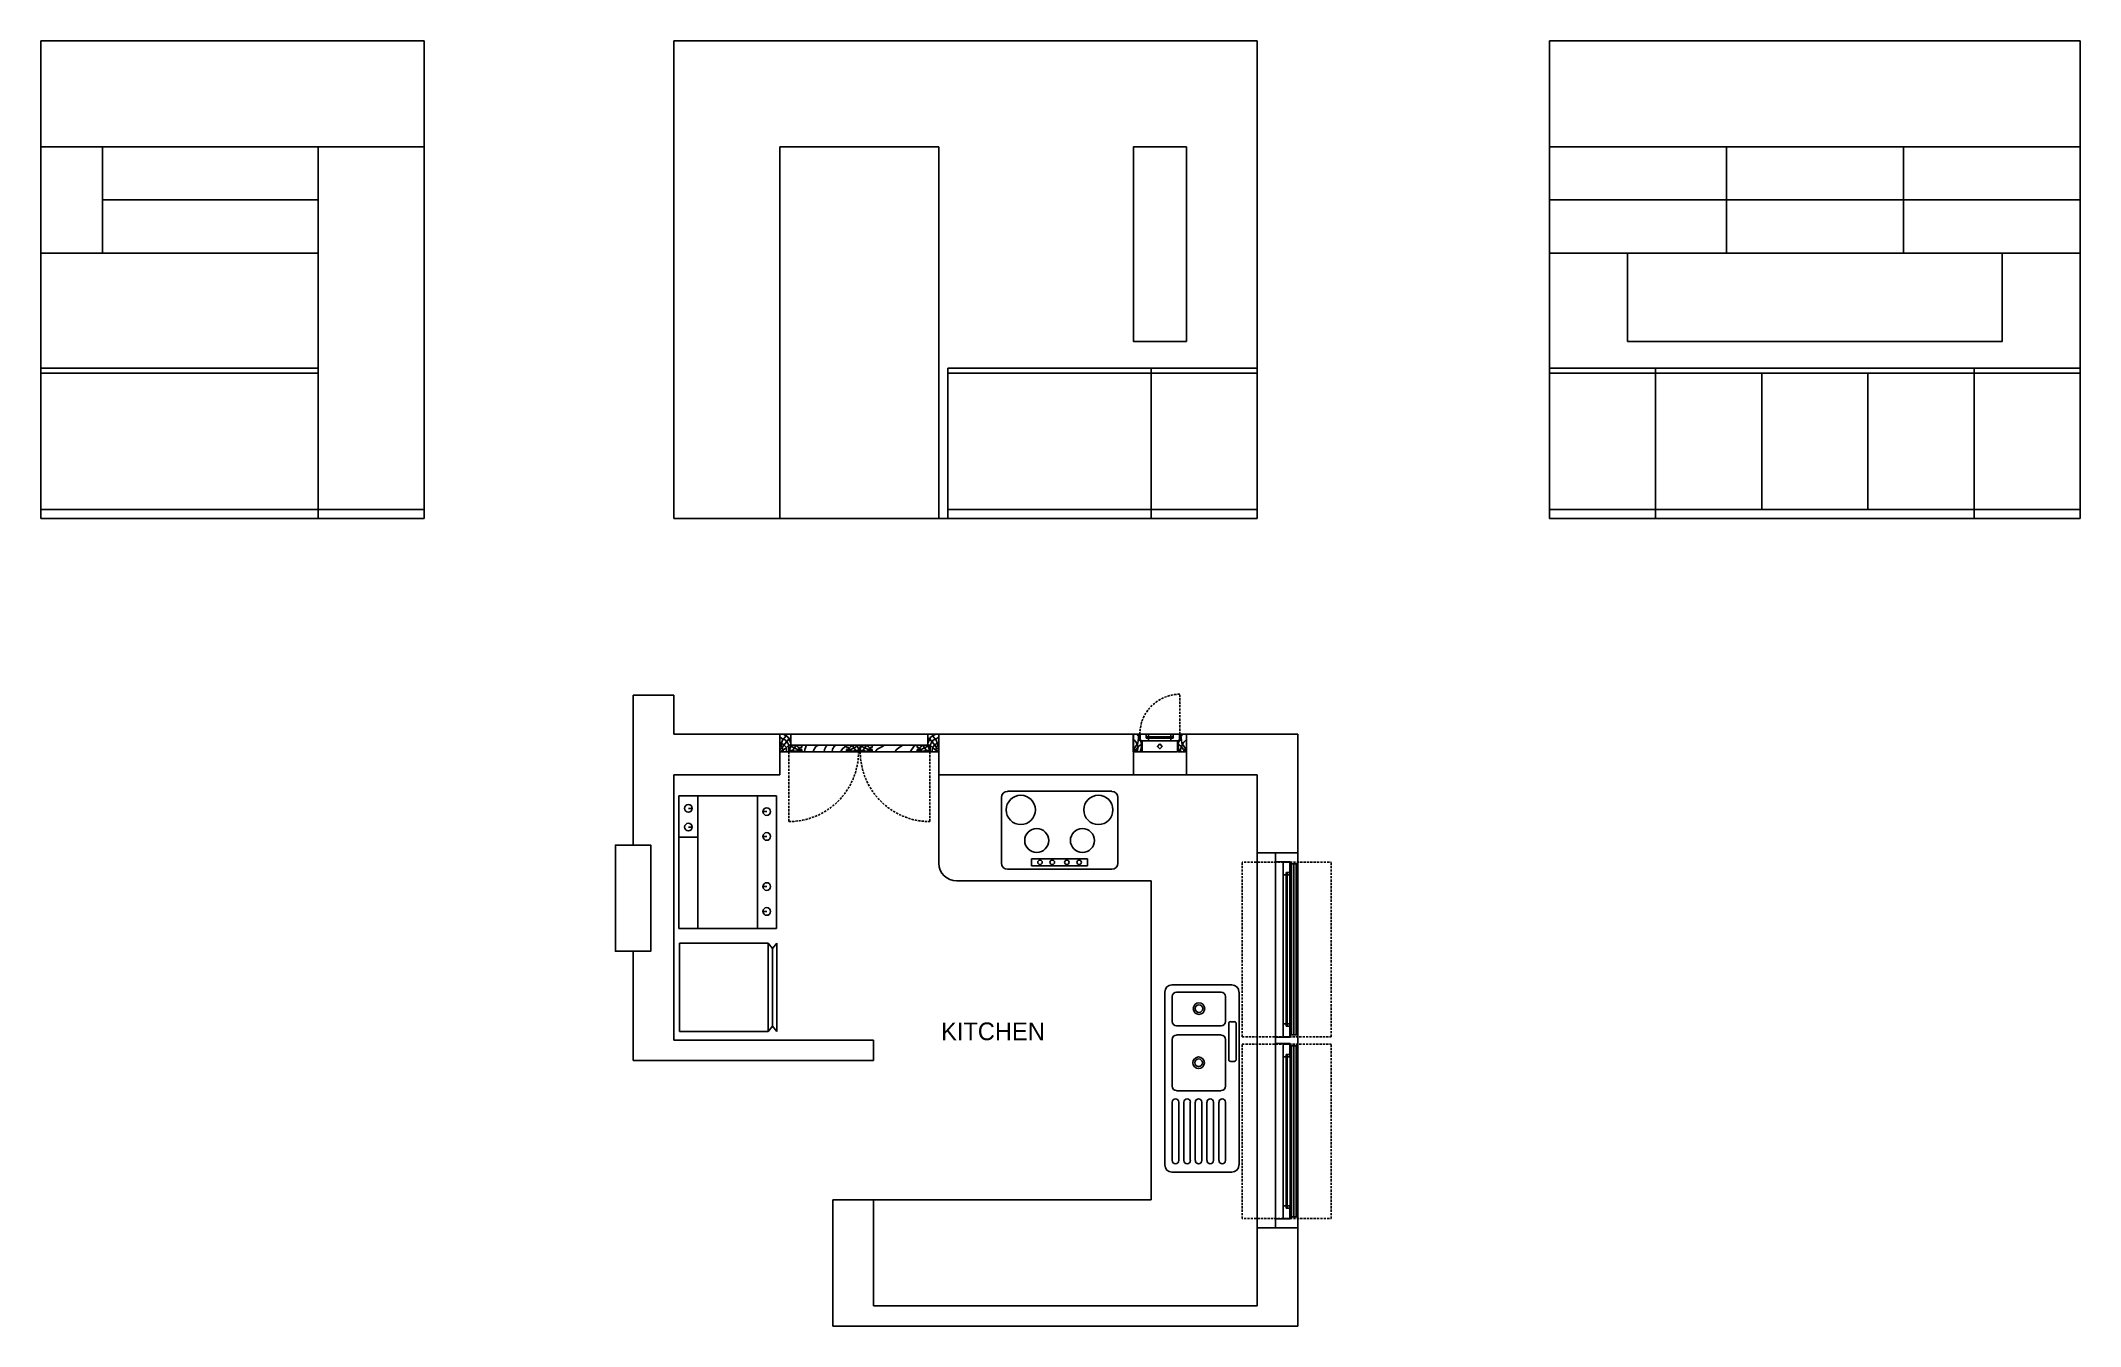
# Model space of a CAD drawing. Header units: metres. Extents: x -16 to 65907, y -5261 to 15511.
# Drawn here: x 21697 to 22851, y 7071 to 7798 of the extents above; entities that cross this region are included whole.
import ezdxf

# ---------------------------------------------------------------- set-up
doc = ezdxf.new("R2010")
doc.units = ezdxf.units.M
doc.linetypes.add('DASHED', pattern=[19.05, 12.7, -6.35])
doc.layers.get('0').update_dxf_attribs({"color": 6})
for name, color, linetype in [('BC-CILL', 23, 'Continuous'), ('BC-FURNITURE', 5, 'Continuous'), ('BC-GREYCOLOR', 8, 'Continuous'), ('BC-HATCH', 8, 'Continuous'), ('BC-JOINERY', 93, 'Continuous'), ('BC-TEXT', 7, 'Continuous'), ('BC-WALLS', 1, 'Continuous'), ('BC-WHITECOLOR', 7, 'Continuous')]:
    doc.layers.add(name, color=color, linetype=linetype)
doc.styles.add('BC-1IN50-1', font='FreeSans.ttf', dxfattribs={"height": 10})

msp = doc.modelspace()

# ---------------------------------------------------------------- texts
at = {"layer": 'BC-TEXT', "insert": (22235.932, 7237.928), "char_height": 10, "width": 156.4473, "attachment_point": 5, "style": 'BC-1IN50-1'}
msp.add_mtext('{\\fUbuntu|b0|i0|c0|p34;{\\C7;KITCHEN}}', dxfattribs=at)

# ---------------------------------------------------------------- blocks, each defined once
blk = doc.blocks.new('54')
at = {"layer": 'BC-FURNITURE'}
for p, q in [((625.7, -931.1), (625.7, -875.7)), ((625.7, -875.7), (700.7, -875.7)), ((677.3, -875.7), (677.3, -886.5)), ((700.7, -875.7), (700.7, -931.1)), ((700.7, -886.5), (625.7, -886.5)), ((683, -881.2), (683, -883.4)), ((693.6, -881.2), (693.6, -883.4)), ((700.7, -920.3), (625.7, -920.3)), ((700.7, -931.1), (625.7, -931.1)), ((635.3, -925.5), (635.3, -923.4)), ((649.4, -925.5), (649.4, -923.4)), ((677.7, -925.5), (677.7, -923.4)), ((691.8, -925.5), (691.8, -923.4))]:
    blk.add_line(p, q, dxfattribs=at)
for centre in [(683, -881.2), (693.6, -881.2), (635.3, -925.5), (649.4, -925.5), (677.7, -925.5), (691.8, -925.5)]:
    blk.add_circle(centre, 2.17, dxfattribs=at)
blk = doc.blocks.new('A$C1A3712BA')
at = {"layer": 'BC-FURNITURE'}
for p, q in [((2.5, 47, -179), (0, 50, -179)), ((0, 0, -179), (0, 50, -179)), ((2.5, 47, -179), (5, 50, -179)), ((2.5, 3, -179), (2.5, 47, -179)), ((5, 50, -179), (55, 50, -179)), ((5, 0, -179), (5, 50, -179)), ((55, 50, -179), (55, 0, -179)), ((2.5, 3, -179), (0, 0, -179)), ((2.5, 3, -179), (5, 0, -179)), ((55, 0, -179), (5, 0, -179))]:
    blk.add_line(p, q, dxfattribs=at)
blk = doc.blocks.new('A$C3A7B1A8D')
at = {"layer": 'BC-FURNITURE'}
for p, q in [((0, 56.8), (0, 3.2)), ((36.9, 60), (3.2, 60)), ((40.1, 3.2), (40.1, 56.8)), ((5.3, 44.4), (1.8, 44.4)), ((1.8, 44.4), (1.8, 15.7)), ((5.3, 15.7), (5.3, 44.4)), ((1.8, 15.7), (5.3, 15.7)), ((3.2, 0), (36.9, 0))]:
    blk.add_line(p, q, dxfattribs=at)
for centre, radius in [((30.5, 50), 7.51), ((14.8, 41.8), 6.17), ((3.6, 40.1), 1.17), ((3.6, 33.8), 1.17), ((3.6, 26.3), 1.17), ((3.6, 20), 1.17), ((14.8, 18.3), 6.17), ((30.5, 10.1), 7.51)]:
    blk.add_circle(centre, radius, dxfattribs=at)
for centre, start, end in [((3.2, 56.8), 90, 180), ((36.9, 56.8), 0, 90), ((3.2, 3.2), 180, 270), ((36.9, 3.2), 270, 0)]:
    blk.add_arc(centre, 3.15, start, end, dxfattribs=at)
blk = doc.blocks.new('A$C64C66722')
at = {"layer": 'BC-FURNITURE'}
for p, q in [((4, 105.8), (37.9, 105.8)), ((0, 4), (0, 101.8)), ((4.2, 99.3), (4.2, 66.3)), ((7.9, 66.3), (7.9, 99.3)), ((10.7, 99.3), (10.7, 66.3)), ((14.4, 66.3), (14.4, 99.3)), ((17.2, 99.3), (17.2, 66.3)), ((20.9, 66.3), (20.9, 99.3)), ((23.8, 99.3), (23.8, 66.3)), ((27.5, 66.3), (27.5, 99.3)), ((30.6, 99.3), (30.6, 66.3)), ((34.3, 66.3), (34.3, 99.3)), ((42, 101.8), (42, 4)), ((6.6, 59.8), (31.8, 59.8)), ((4.2, 30.8), (4.2, 57.3)), ((34.3, 57.3), (34.3, 30.8)), ((36.1, 21.9), (36.1, 42.1)), ((37.3, 43.3), (39.2, 43.3)), ((40.4, 42.1), (40.4, 21.9)), ((31.8, 28.3), (6.6, 28.3)), ((6.6, 23.1), (31.8, 23.1)), ((4.2, 6.5), (4.2, 20.7)), ((34.3, 20.7), (34.3, 6.5)), ((39.2, 20.8), (37.3, 20.8)), ((37.9, 0), (4, 0)), ((31.8, 4), (6.6, 4))]:
    blk.add_line(p, q, dxfattribs=at)
for centre, radius in [((19.1, 44), 3.26), ((19.1, 44), 2.14), ((19.3, 13.4), 3.26), ((19.3, 13.4), 2.14)]:
    blk.add_circle(centre, radius, dxfattribs=at)
for centre, radius, start, end in [((4, 101.8), 4.02, 90, 180), ((37.9, 101.8), 4.02, 0, 90), ((6, 99.3), 1.85, 0, 180), ((12.6, 99.3), 1.85, 0, 180), ((19.1, 99.3), 1.85, 0, 180), ((25.7, 99.3), 1.85, 0, 180), ((32.5, 99.3), 1.85, 0, 180), ((6, 66.3), 1.85, 180, 0), ((6, 66.3), 1.85, 180, 0), ((6.6, 57.3), 2.47, 90, 180), ((12.6, 66.3), 1.85, 180, 0), ((12.6, 66.3), 1.85, 180, 0), ((19.1, 66.3), 1.85, 180, 0), ((19.1, 66.3), 1.85, 180, 0), ((25.7, 66.3), 1.85, 180, 0), ((25.7, 66.3), 1.85, 180, 0), ((32.5, 66.3), 1.85, 180, 0), ((32.5, 66.3), 1.85, 180, 0), ((31.8, 57.3), 2.47, 0, 90), ((37.3, 42.1), 1.19, 90, 180), ((39.2, 42.1), 1.19, 0, 90), ((6.6, 30.8), 2.47, 180, 270), ((6.6, 20.7), 2.47, 90, 180), ((31.8, 30.8), 2.47, 270, 0), ((31.8, 20.7), 2.47, 0, 90), ((37.3, 21.9), 1.19, 180, 270), ((39.2, 21.9), 1.19, 270, 0), ((4, 4), 4.02, 180, 270), ((6.6, 6.5), 2.47, 180, 270), ((31.8, 6.5), 2.47, 270, 0), ((37.9, 4), 4.02, 270, 0)]:
    blk.add_arc(centre, radius, start, end, dxfattribs=at)
blk = doc.blocks.new('A$C1807678254')
blk.add_blockref('A$C64C66722', (0, 0))

# ---------------------------------------------------------------- linework, layer by layer
for p, q in [((22205.381, 7406.016), (22115.381, 7406.016)), ((22032.381, 7221.504), (22032.381, 7221.504))]:
    msp.add_line(p, q)
at = {"layer": 'BC-CILL', "linetype": 'Continuous'}
msp.add_line((22121.631, 7406.016), (22199.131, 7406.016), dxfattribs=at)
at = {"layer": 'BC-CILL'}
for p, q in [((22345.381, 7406.016), (22315.381, 7406.016)), ((22315.381, 7383.016), (22345.381, 7383.016)), ((22385.381, 7126.91), (22385.381, 7338.91)), ((22408.381, 7338.91), (22408.381, 7126.91))]:
    msp.add_line(p, q, dxfattribs=at)
at = {"layer": 'BC-CILL', "flags": 128}
msp.add_lwpolyline([(22032.381, 7343.268), (22022.381, 7343.268), (22022.381, 7283.268), (22032.381, 7283.268)], dxfattribs=at)
at = {"layer": 'BC-FURNITURE'}
for p, q in [((22205.381, 7333.016), (22205.381, 7383.016)), ((22215.381, 7323.016), (22325.381, 7323.016)), ((22325.381, 7323.016), (22325.381, 7142.804)), ((22325.381, 7142.804), (22168.381, 7142.804))]:
    msp.add_line(p, q, dxfattribs=at)
msp.add_arc((22215.381, 7333.016), 10, 180, 270, dxfattribs=at)
at = {"layer": 'BC-GREYCOLOR', "linetype": 'DASHED', "ltscale": 0.1}
for p, q in [((22341.631, 7406.016), (22341.631, 7428.581)), ((22120.481, 7396.016), (22120.481, 7356.616)), ((22200.281, 7396.016), (22200.281, 7356.616)), ((22404.031, 7333.71), (22376.891, 7333.71)), ((22376.891, 7234.985), (22376.891, 7333.71)), ((22400.231, 7333.71), (22427.371, 7333.71)), ((22427.371, 7234.985), (22427.371, 7333.71)), ((22376.891, 7234.985), (22427.371, 7234.985)), ((22376.891, 7230.835), (22427.371, 7230.835)), ((22376.891, 7132.11), (22376.891, 7230.835)), ((22427.371, 7132.11), (22427.371, 7230.835)), ((22404.031, 7132.11), (22376.891, 7132.11)), ((22400.231, 7132.11), (22427.371, 7132.11))]:
    msp.add_line(p, q, dxfattribs=at)
for centre, radius, start, end in [((22341.631, 7406.016), 22.565, 90, 180), ((22120.481, 7396.016), 39.4, 270, 0), ((22200.281, 7396.016), 39.4, 180, 270)]:
    msp.add_arc(centre, radius, start, end, dxfattribs=at)
at = {"layer": 'BC-HATCH'}
for points in [[(22115.381, 7398.947), (22115.858, 7399.603), (22116.964, 7402.67), (22118.262, 7404.19), (22119.036, 7405.35), (22119.281, 7406.016)], [(22115.381, 7404.294), (22116.881, 7403.416), (22118.594, 7402.67), (22119.809, 7400.957), (22120.381, 7399.816)], [(22115.381, 7396.944), (22116.107, 7397.724), (22118.179, 7400.57), (22120.473, 7403.223), (22121.631, 7403.947)], [(22115.381, 7401.333), (22115.996, 7401.15), (22117.699, 7399.911), (22119.068, 7398.522), (22119.229, 7396.536), (22119.381, 7396.016)], [(22117.22, 7396.016), (22117.295, 7396.619), (22116.936, 7397.945), (22116.549, 7399.189), (22115.381, 7399.766)], [(22115.664, 7396.016), (22116.411, 7396.591), (22118.483, 7397.945), (22120.381, 7399.816), (22121.631, 7400.069)], [(22117.172, 7406.016), (22117.571, 7405.765), (22120.113, 7404.273), (22120.583, 7402.919), (22121.302, 7401.817), (22121.631, 7400.964)], [(22122.191, 7399.766), (22121.703, 7399.264), (22120.94, 7397.948), (22120.481, 7396.534)], [(22126.471, 7396.016), (22125.82, 7396.293), (22123.443, 7396.689), (22121.166, 7396.944), (22120.481, 7397.265)], [(22127.583, 7396.016), (22126.598, 7396.633), (22124.618, 7397.779), (22122.326, 7398.854), (22121.486, 7399.766)], [(22125.365, 7399.766), (22124.137, 7399.236), (22123.019, 7397.623), (22122.467, 7396.703), (22122.283, 7396.016)], [(22126.531, 7398.145), (22126.23, 7397.991), (22125.028, 7396.491), (22124.862, 7396.016)], [(22126.531, 7397.957), (22125.565, 7398.811), (22124.963, 7399.766)], [(22126.768, 7396.016), (22127.122, 7396.774), (22127.746, 7397.266)], [(22127.781, 7398.788), (22127.253, 7398.516)], [(22127.781, 7396.809), (22127.295, 7397.266)], [(22129.287, 7396.016), (22129.438, 7397.366), (22130.452, 7399.766)], [(22134.16, 7396.016), (22134.403, 7396.767), (22135.741, 7399.012), (22137.173, 7399.766)], [(22140.532, 7396.016), (22140.651, 7397.324), (22141.618, 7399.259), (22142.038, 7399.766)], [(22144.932, 7396.016), (22145.19, 7397.463), (22146.075, 7399.093), (22147.044, 7399.766)], [(22149.601, 7396.016), (22150.771, 7397.803), (22152.886, 7399.443), (22153.081, 7399.546)], [(22153.081, 7398.788), (22153.609, 7398.516)], [(22153.081, 7396.809), (22153.567, 7397.266)], [(22154.094, 7396.016), (22153.741, 7396.774), (22153.117, 7397.266)], [(22153.279, 7396.016), (22154.264, 7396.633), (22156.245, 7397.779), (22158.536, 7398.854), (22159.376, 7399.766)], [(22154.331, 7397.957), (22155.297, 7398.811), (22155.899, 7399.766)], [(22154.331, 7398.145), (22154.632, 7397.991), (22155.834, 7396.491), (22156, 7396.016)], [(22154.391, 7396.016), (22155.042, 7396.293), (22157.419, 7396.689), (22159.696, 7396.944), (22159.881, 7397.031)], [(22155.497, 7399.766), (22156.726, 7399.236), (22157.843, 7397.623), (22158.395, 7396.703), (22158.579, 7396.016)], [(22158.671, 7399.766), (22159.159, 7399.264), (22159.923, 7397.948), (22160.068, 7397.5)], [(22166.371, 7396.016), (22165.72, 7396.293), (22163.343, 7396.689), (22161.066, 7396.944), (22160.016, 7397.436)], [(22162.091, 7399.766), (22161.603, 7399.264), (22160.84, 7397.948), (22160.213, 7396.016)], [(22167.483, 7396.016), (22166.498, 7396.633), (22164.518, 7397.779), (22162.226, 7398.854), (22161.386, 7399.766)], [(22165.265, 7399.766), (22164.037, 7399.236), (22162.919, 7397.623), (22162.367, 7396.703), (22162.183, 7396.016)], [(22166.431, 7398.145), (22166.13, 7397.991), (22164.928, 7396.491), (22164.762, 7396.016)], [(22166.431, 7397.957), (22165.465, 7398.811), (22164.863, 7399.766)], [(22166.668, 7396.016), (22167.022, 7396.774), (22167.646, 7397.266)], [(22167.681, 7398.788), (22167.153, 7398.516)], [(22167.681, 7396.809), (22167.195, 7397.266)], [(22169.314, 7396.016), (22170.371, 7397.501), (22173.393, 7399.012), (22174.588, 7399.766)], [(22180.704, 7396.016), (22181.164, 7397.112), (22183.366, 7398.925), (22185.048, 7399.766)], [(22189.154, 7396.016), (22189.41, 7396.68), (22191.18, 7399.055), (22192.137, 7399.766)], [(22192.981, 7398.788), (22193.509, 7398.516)], [(22192.981, 7396.809), (22193.467, 7397.266)], [(22193.994, 7396.016), (22193.641, 7396.774), (22193.017, 7397.266)], [(22193.179, 7396.016), (22194.164, 7396.633), (22196.145, 7397.779), (22198.436, 7398.854), (22199.276, 7399.766)], [(22194.231, 7397.957), (22195.197, 7398.811), (22195.799, 7399.766)], [(22194.231, 7398.145), (22194.532, 7397.991), (22195.734, 7396.491), (22195.9, 7396.016)], [(22194.291, 7396.016), (22194.942, 7396.293), (22197.319, 7396.689), (22199.596, 7396.944), (22200.281, 7397.265)], [(22195.397, 7399.766), (22196.626, 7399.236), (22197.743, 7397.623), (22198.295, 7396.703), (22198.479, 7396.016)], [(22198.571, 7399.766), (22199.059, 7399.264), (22199.823, 7397.948), (22200.281, 7396.534)], [(22203.591, 7406.016), (22203.191, 7405.765), (22200.649, 7404.273), (22200.179, 7402.919), (22199.46, 7401.817), (22199.131, 7400.964)], [(22205.381, 7396.944), (22204.655, 7397.724), (22202.583, 7400.57), (22200.29, 7403.223), (22199.131, 7403.947)], [(22205.098, 7396.016), (22204.351, 7396.591), (22202.279, 7397.945), (22200.381, 7399.816), (22199.131, 7400.069)], [(22205.381, 7404.294), (22203.882, 7403.416), (22202.168, 7402.67), (22200.953, 7400.957), (22200.381, 7399.816)], [(22205.381, 7401.333), (22204.766, 7401.15), (22203.063, 7399.911), (22201.694, 7398.522), (22201.533, 7396.536), (22201.381, 7396.016)], [(22205.381, 7398.947), (22204.904, 7399.603), (22203.799, 7402.67), (22202.5, 7404.19), (22201.726, 7405.35), (22201.481, 7406.016)], [(22203.542, 7396.016), (22203.467, 7396.619), (22203.826, 7397.945), (22204.213, 7399.189), (22205.381, 7399.766)], [(22315.316, 7397.147), (22316.376, 7398.727), (22317.979, 7400.954), (22318.303, 7403.982), (22319.066, 7405.554)], [(22315.326, 7396.016), (22316.94, 7397.272), (22318.451, 7399.172), (22319.847, 7400.271), (22320.316, 7400.356)], [(22345.371, 7396.016), (22343.757, 7397.272), (22342.246, 7399.172), (22340.851, 7400.271), (22340.381, 7400.356)], [(22345.381, 7397.147), (22344.322, 7398.727), (22342.718, 7400.954), (22342.395, 7403.982), (22341.631, 7405.554)]]:
    msp.add_lwpolyline(points, dxfattribs=at)
for centre, radius, start, end in [((22312.619, 7398.362), 5.328, 333.877685, 59.575077), ((22312.669, 7395.284), 4.298, 9.814833, 51.97299), ((22310.55, 7399.61), 9.401, 337.524622, 42.955536), ((22350.148, 7399.61), 9.401, 137.044464, 202.475378), ((22351.356, 7395.813), 9.313, 129.911192, 178.746864), ((22348.029, 7395.284), 4.298, 128.02701, 170.185167)]:
    msp.add_arc(centre, radius, start, end, dxfattribs=at)
at = {"layer": 'BC-JOINERY'}
for p, q in [((22115.381, 7406.016), (22115.381, 7396.016)), ((22115.381, 7406.016), (22121.631, 7406.016)), ((22120.381, 7399.816), (22121.631, 7399.816)), ((22120.381, 7396.016), (22120.381, 7399.816)), ((22121.631, 7399.816), (22121.631, 7406.016)), ((22127.781, 7398.516), (22126.531, 7398.516)), ((22126.531, 7398.516), (22126.531, 7397.266)), ((22127.781, 7397.266), (22126.531, 7397.266)), ((22192.981, 7399.766), (22127.781, 7399.766)), ((22160.381, 7399.766), (22153.081, 7399.766)), ((22153.081, 7399.766), (22153.081, 7398.516)), ((22153.081, 7398.516), (22154.331, 7398.516)), ((22153.081, 7397.266), (22154.331, 7397.266)), ((22153.081, 7397.266), (22153.081, 7396.016)), ((22154.331, 7398.516), (22154.331, 7397.266)), ((22159.881, 7397.266), (22160.881, 7398.516)), ((22159.881, 7396.016), (22159.881, 7397.266)), ((22160.381, 7399.766), (22167.681, 7399.766)), ((22160.881, 7398.516), (22160.881, 7399.766)), ((22166.431, 7398.516), (22166.431, 7397.266)), ((22167.681, 7398.516), (22166.431, 7398.516)), ((22167.681, 7397.266), (22166.431, 7397.266)), ((22167.681, 7399.766), (22167.681, 7398.516)), ((22167.681, 7397.266), (22167.681, 7396.016)), ((22192.981, 7398.516), (22194.231, 7398.516)), ((22192.981, 7397.266), (22194.231, 7397.266)), ((22194.231, 7398.516), (22194.231, 7397.266)), ((22199.131, 7399.816), (22199.131, 7406.016)), ((22205.381, 7406.016), (22199.131, 7406.016)), ((22200.381, 7399.816), (22199.131, 7399.816)), ((22200.381, 7396.016), (22200.381, 7399.816)), ((22205.381, 7406.016), (22205.381, 7396.016)), ((22315.316, 7406.016), (22315.316, 7396.016)), ((22319.066, 7406.016), (22315.316, 7406.016)), ((22319.066, 7402.266), (22319.066, 7406.016)), ((22320.316, 7402.266), (22319.066, 7402.266)), ((22320.316, 7396.016), (22320.316, 7402.266)), ((22322.716, 7404.441), (22322.716, 7406.016)), ((22322.716, 7403.841), (22322.716, 7404.441)), ((22322.966, 7404.441), (22322.966, 7403.841)), ((22337.631, 7404.441), (22337.631, 7403.841)), ((22337.881, 7404.441), (22337.881, 7406.016)), ((22337.881, 7403.841), (22337.881, 7404.441)), ((22340.381, 7396.016), (22340.381, 7402.266)), ((22340.381, 7402.266), (22341.631, 7402.266)), ((22341.631, 7402.266), (22341.631, 7406.016)), ((22341.631, 7406.016), (22345.381, 7406.016)), ((22345.381, 7406.016), (22345.381, 7396.016)), ((22115.381, 7396.016), (22120.381, 7396.016)), ((22127.781, 7396.016), (22192.981, 7396.016)), ((22153.081, 7396.016), (22159.881, 7396.016)), ((22167.681, 7396.016), (22159.881, 7396.016)), ((22205.381, 7396.016), (22200.381, 7396.016)), ((22315.316, 7396.016), (22320.316, 7396.016)), ((22345.381, 7396.016), (22340.381, 7396.016)), ((22401.756, 7327.76), (22402.356, 7327.76)), ((22401.756, 7326.51), (22401.756, 7327.76)), ((22402.356, 7327.76), (22403.931, 7327.76)), ((22402.356, 7326.51), (22402.356, 7327.76)), ((22402.356, 7241.185), (22401.756, 7241.185)), ((22401.756, 7240.935), (22402.356, 7240.935)), ((22402.356, 7240.935), (22403.931, 7240.935)), ((22401.756, 7224.885), (22402.356, 7224.885)), ((22401.756, 7223.635), (22401.756, 7224.885)), ((22402.356, 7224.885), (22403.931, 7224.885)), ((22402.356, 7223.635), (22402.356, 7224.885)), ((22402.356, 7138.31), (22401.756, 7138.31)), ((22401.756, 7138.06), (22402.356, 7138.06)), ((22402.356, 7138.06), (22403.931, 7138.06))]:
    msp.add_line(p, q, dxfattribs=at)
for points in [[(22127.781, 7397.266), (22127.781, 7396.016), (22120.481, 7396.016), (22120.481, 7399.766), (22127.781, 7399.766), (22127.781, 7398.516)], [(22192.981, 7397.266), (22192.981, 7396.016), (22200.281, 7396.016), (22200.281, 7399.766), (22192.981, 7399.766), (22192.981, 7398.516)], [(22323.966, 7404.441), (22323.966, 7406.016), (22319.166, 7406.016), (22319.166, 7402.266), (22323.966, 7402.266), (22323.966, 7403.841)], [(22336.631, 7404.441), (22336.631, 7406.016), (22341.431, 7406.016), (22341.431, 7402.266), (22336.631, 7402.266), (22336.631, 7403.841)], [(22402.356, 7326.51), (22403.931, 7326.51), (22403.931, 7333.71), (22400.181, 7333.71), (22400.181, 7326.51), (22401.756, 7326.51)], [(22402.356, 7242.185), (22403.931, 7242.185), (22403.931, 7234.985), (22400.181, 7234.985), (22400.181, 7242.185), (22401.756, 7242.185)], [(22402.356, 7223.635), (22403.931, 7223.635), (22403.931, 7230.835), (22400.181, 7230.835), (22400.181, 7223.635), (22401.756, 7223.635)], [(22402.356, 7139.31), (22403.931, 7139.31), (22403.931, 7132.11), (22400.181, 7132.11), (22400.181, 7139.31), (22401.756, 7139.31)]]:
    msp.add_lwpolyline(points, dxfattribs=at)
for points in [[(22408.381, 7332.66), (22404.031, 7332.66), (22404.031, 7333.91), (22395.881, 7333.91), (22395.881, 7338.91), (22408.381, 7338.91)], [(22395.881, 7234.785), (22404.031, 7234.785), (22404.031, 7236.035), (22408.381, 7236.035), (22408.381, 7229.785), (22404.031, 7229.785), (22404.031, 7231.035), (22395.881, 7231.035), (22395.881, 7234.785)], [(22408.381, 7133.16), (22404.031, 7133.16), (22404.031, 7131.91), (22395.881, 7131.91), (22395.881, 7126.91), (22408.381, 7126.91)]]:
    msp.add_lwpolyline(points, close=True, dxfattribs=at)
at = {"layer": 'BC-TEXT'}
for p, q in [((21697.228, 7528.032), (21697.228, 7798.032)), ((21914.228, 7528.032), (21914.228, 7798.032)), ((22055.381, 7528.032), (22055.381, 7798.032)), ((22385.381, 7528.032), (22385.381, 7798.032)), ((22550.887, 7528.032), (22550.887, 7798.032)), ((22851.099, 7528.032), (22851.099, 7798.032)), ((21914.228, 7738.032), (21697.228, 7738.032)), ((21732.228, 7678.032), (21732.228, 7738.032)), ((21854.228, 7528.032), (21854.228, 7738.032)), ((22115.381, 7528.032), (22115.381, 7738.032)), ((22205.381, 7528.032), (22205.381, 7738.032)), ((22650.958, 7678.032), (22650.958, 7738.032)), ((22751.029, 7678.032), (22751.029, 7738.032)), ((21732.228, 7708.032), (21854.228, 7708.032)), ((21854.228, 7678.032), (21697.228, 7678.032)), ((22210.381, 7528.032), (22210.381, 7613.032)), ((22325.381, 7528.032), (22325.381, 7613.032)), ((22610.887, 7528.032), (22610.887, 7613.032)), ((22670.993, 7610.032), (22670.993, 7533.032)), ((22730.993, 7610.032), (22730.993, 7533.032)), ((22791.099, 7528.032), (22791.099, 7613.032))]:
    msp.add_line(p, q, dxfattribs=at)
for points in [[(21914.228, 7798.032), (21697.228, 7798.032)], [(22385.381, 7798.032), (22055.381, 7798.032)], [(22851.099, 7798.032), (22550.887, 7798.032)], [(22205.381, 7738.032), (22115.381, 7738.032)], [(22851.099, 7738.032), (22550.887, 7738.032)], [(22851.099, 7708.032), (22550.887, 7708.032)], [(22851.099, 7678.032), (22550.887, 7678.032)], [(21854.228, 7613.032), (21697.228, 7613.032)], [(21854.228, 7610.032), (21697.228, 7610.032)], [(22385.381, 7613.032), (22210.381, 7613.032)], [(22385.381, 7610.032), (22210.381, 7610.032)], [(22851.099, 7613.032), (22550.887, 7613.032)], [(22851.099, 7610.032), (22550.887, 7610.032)], [(21914.228, 7533.032), (21697.228, 7533.032)], [(21914.228, 7528.032), (21697.228, 7528.032)], [(22385.381, 7528.032), (22055.381, 7528.032)], [(22385.381, 7533.032), (22210.381, 7533.032)], [(22851.099, 7533.032), (22550.887, 7533.032)], [(22851.099, 7528.032), (22550.887, 7528.032)]]:
    msp.add_lwpolyline(points, dxfattribs=at)
for points in [[(22345.381, 7628.032), (22345.381, 7738.032), (22315.381, 7738.032), (22315.381, 7628.032)], [(22594.993, 7628.032), (22594.993, 7678.032), (22806.993, 7678.032), (22806.993, 7628.032), (22594.993, 7628.032)]]:
    msp.add_lwpolyline(points, close=True, dxfattribs=at)
at = {"layer": 'BC-WALLS'}
for p, q in [((22032.381, 7428.032), (22055.381, 7428.032)), ((22032.381, 7405.732), (22032.381, 7428.032)), ((22055.381, 7428.032), (22055.381, 7406.016)), ((22032.381, 7405.732), (22032.381, 7343.268)), ((22055.381, 7406.016), (22115.381, 7406.016)), ((22115.381, 7383.016), (22115.381, 7406.016)), ((22205.381, 7383.016), (22205.381, 7406.016)), ((22205.381, 7406.016), (22315.381, 7406.016)), ((22315.381, 7383.016), (22315.381, 7406.016)), ((22345.381, 7383.016), (22345.381, 7406.016)), ((22345.381, 7406.016), (22408.381, 7406.016)), ((22408.381, 7406.016), (22408.381, 7338.91)), ((22055.381, 7383.016), (22115.381, 7383.016)), ((22055.381, 7383.016), (22055.381, 7233.004)), ((22205.381, 7383.016), (22315.381, 7383.016)), ((22345.381, 7383.016), (22385.381, 7383.016)), ((22385.381, 7383.016), (22385.381, 7338.91)), ((22408.381, 7338.91), (22385.381, 7338.91)), ((22032.381, 7283.268), (22032.381, 7244.504)), ((22032.381, 7244.504), (22032.381, 7221.504)), ((22032.381, 7244.504), (22032.381, 7244.504)), ((22055.381, 7233.004), (22168.381, 7233.004)), ((22168.381, 7221.504), (22168.381, 7233.004)), ((22032.381, 7221.504), (22168.381, 7221.504)), ((22145.381, 7117.804), (22145.381, 7142.804)), ((22168.381, 7142.804), (22145.381, 7142.804)), ((22168.381, 7117.804), (22168.381, 7142.804)), ((22408.381, 7126.91), (22385.381, 7126.91)), ((22385.381, 7126.91), (22385.381, 7082.804)), ((22408.381, 7126.91), (22408.381, 7071.304)), ((22145.381, 7117.804), (22145.381, 7071.304)), ((22168.381, 7117.804), (22168.381, 7082.804)), ((22385.381, 7082.804), (22168.381, 7082.804)), ((22408.381, 7071.304), (22145.381, 7071.304))]:
    msp.add_line(p, q, dxfattribs=at)
msp.add_lwpolyline([(22032.381, 7343.268), (22042.381, 7343.268), (22042.381, 7283.268), (22032.381, 7283.268)], dxfattribs=at)
at = {"layer": 'BC-WHITECOLOR'}
for p, q in [((22322.716, 7404.441), (22337.881, 7404.441)), ((22322.716, 7403.841), (22337.881, 7403.841)), ((22323.966, 7406.016), (22336.631, 7406.016)), ((22336.631, 7402.266), (22323.966, 7402.266)), ((22340.064, 7396.016), (22320.099, 7396.016)), ((22408.381, 7338.91), (22408.381, 7126.91)), ((22395.881, 7131.91), (22395.881, 7333.91)), ((22402.356, 7327.51), (22401.756, 7327.51)), ((22403.931, 7332.633), (22403.931, 7310.883)), ((22404.031, 7332.66), (22404.031, 7236.035)), ((22404.863, 7236.035), (22404.863, 7332.66)), ((22406.206, 7236.035), (22406.206, 7332.66)), ((22407.55, 7236.035), (22407.55, 7332.66)), ((22408.381, 7236.035), (22408.381, 7332.66)), ((22400.181, 7242.185), (22400.181, 7326.51)), ((22401.756, 7326.51), (22401.756, 7240.935)), ((22402.356, 7326.51), (22402.356, 7240.935)), ((22403.931, 7322.697), (22403.931, 7242.185)), ((22400.181, 7139.31), (22400.181, 7223.635)), ((22402.356, 7224.635), (22401.756, 7224.635)), ((22401.756, 7223.635), (22401.756, 7138.06)), ((22402.356, 7223.635), (22402.356, 7138.06)), ((22404.031, 7229.785), (22404.031, 7133.16)), ((22404.863, 7133.16), (22404.863, 7229.785)), ((22406.206, 7133.16), (22406.206, 7229.785)), ((22407.55, 7133.16), (22407.55, 7229.785)), ((22408.381, 7133.16), (22408.381, 7229.785))]:
    msp.add_line(p, q, dxfattribs=at)
msp.add_lwpolyline([(22330.299, 7400.485), (22331.642, 7399.141), (22330.299, 7397.798), (22328.955, 7399.141)], close=True, dxfattribs=at)

# ---------------------------------------------------------------- block references
at = {"xscale": 1.1, "yscale": 1.1, "zscale": 1.1, "rotation": 90}
msp.add_blockref('A$C3A7B1A8D', (22306.689, 7329.629), dxfattribs=at)
at = {"xscale": -1, "rotation": 180}
msp.add_blockref('A$C1807678254', (22333.213, 7264.245), dxfattribs=at)
at = {"layer": 'BC-FURNITURE'}
for name, p, rotation in [('54', (21182.472, 6670.475), 90), ('A$C1A3712BA', (22113.677, 7287.886, -178.955), 180)]:
    msp.add_blockref(name, p, dxfattribs=dict(at, rotation=rotation))

msp.set_redraw_order([(e.dxf.handle, doc.entitydb.next_handle()) for e in msp.query("TEXT MTEXT ATTDEF DIMENSION ARC_DIMENSION")])  # texts and dimensions are drawn at this point

doc.saveas('drawing.dxf')
